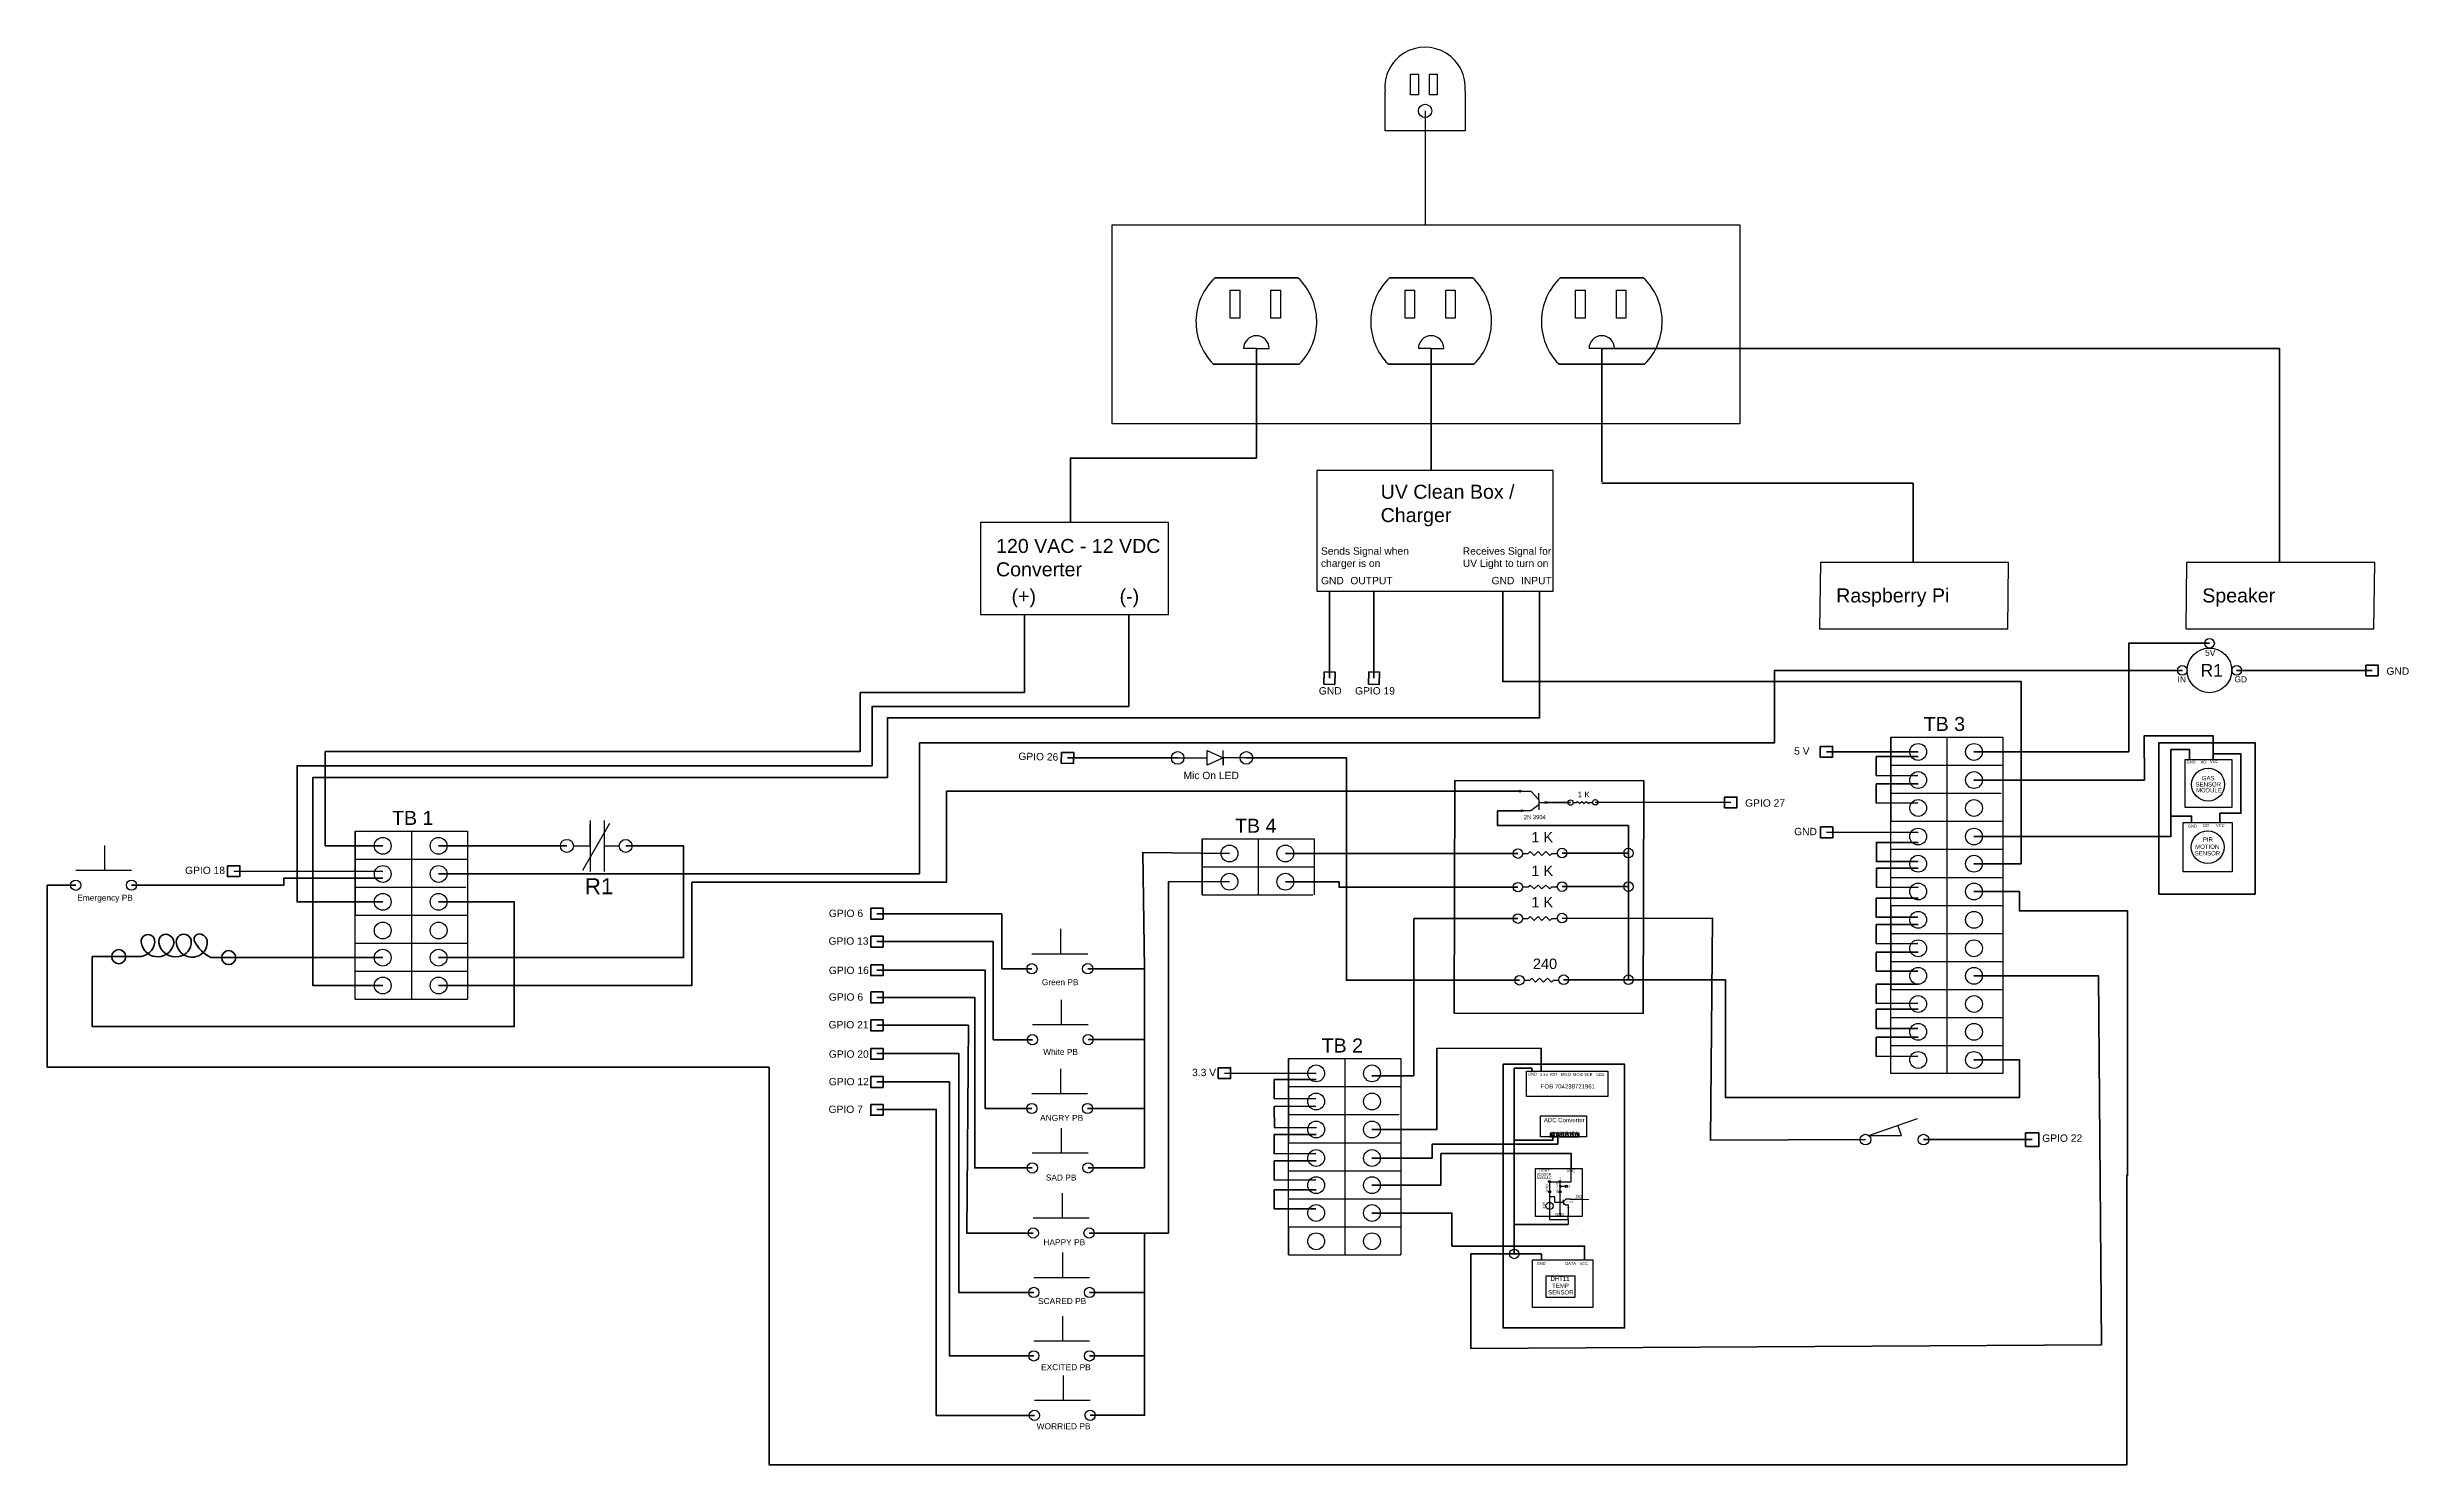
# Model space of a CAD drawing. Header units: millimetres. Extents: x 0.246 to 1.088, y 0.423 to 0.928.
import ezdxf

# ---------------------------------------------------------------- set-up
doc = ezdxf.new("R2010")
doc.units = ezdxf.units.MM
for name, color, linetype in [('Component', 10, 'Continuous'), ('PDF_Geometry', 7, 'Continuous'), ('PDF_Solid Fills', 7, 'Continuous'), ('PDF_Text', 7, 'Continuous'), ('PI TEXT', 10, 'Continuous'), ('Terminal Block', 160, 'Continuous'), ('Wire', 250, 'Continuous')]:
    doc.layers.add(name, color=color, linetype=linetype)
doc.styles.add('PDF F1', font='Arial.ttf')

msp = doc.modelspace()

# ---------------------------------------------------------------- linework, layer by layer
at = {"layer": 'Component'}
for p, q in [((0.73764, 0.90537), (0.73764, 0.8647)), ((0.67748, 0.82064), (0.67294, 0.82064)), ((0.67748, 0.82064), (0.68203, 0.82064)), ((0.73981, 0.82064), (0.73527, 0.82064)), ((0.73981, 0.82064), (0.74436, 0.82064)), ((0.80068, 0.82064), (0.79614, 0.82064)), ((0.80068, 0.82064), (0.80523, 0.82064)), ((0.64941, 0.67466), (0.65994, 0.67466)), ((0.65994, 0.67205), (0.65994, 0.6773)), ((0.65994, 0.6773), (0.66561, 0.67467)), ((0.66561, 0.67467), (0.65994, 0.67205)), ((0.66561, 0.67205), (0.66561, 0.6773)), ((0.67392, 0.67467), (0.66561, 0.67467)), ((0.66561, 0.67467), (0.66561, 0.67205)), ((0.7715, 0.66279), (0.77535, 0.66279)), ((0.77535, 0.66279), (0.77822, 0.65973)), ((0.77822, 0.65792), (0.77535, 0.65582)), ((0.77822, 0.65973), (0.77822, 0.66203)), ((0.77822, 0.65973), (0.77822, 0.6561)), ((0.77822, 0.65873), (0.77822, 0.65873)), ((0.77822, 0.65873), (0.78068, 0.65873)), ((0.43729, 0.63457), (0.44689, 0.65134)), ((0.43989, 0.65238), (0.43989, 0.63414)), ((0.43989, 0.64329), (0.43989, 0.65108)), ((0.44487, 0.65238), (0.44487, 0.63414)), ((0.77535, 0.65582), (0.7722, 0.65582)), ((0.26674, 0.63463), (0.26674, 0.64345)), ((0.43387, 0.64329), (0.43989, 0.64329)), ((0.44487, 0.64326), (0.45023, 0.64326)), ((0.25638, 0.63463), (0.27627, 0.63463)), ((0.60779, 0.60484), (0.60779, 0.61365)), ((0.59743, 0.60484), (0.61732, 0.60484)), ((0.60797, 0.57955), (0.60797, 0.58836)), ((0.59761, 0.57955), (0.6175, 0.57955)), ((0.60774, 0.555), (0.60774, 0.56381)), ((0.59738, 0.555), (0.61726, 0.555)), ((0.60792, 0.53381), (0.60792, 0.54263)), ((0.89596, 0.53997), (0.91323, 0.54611)), ((0.89596, 0.53997), (0.90757, 0.53997)), ((0.90757, 0.53997), (0.90627, 0.54364)), ((0.59756, 0.53381), (0.61744, 0.53381)), ((0.60828, 0.5106), (0.60828, 0.51942)), ((0.78589, 0.52189), (0.78614, 0.52215)), ((0.78589, 0.52189), (0.78801, 0.52189)), ((0.78589, 0.52189), (0.78615, 0.52163)), ((0.78705, 0.51614), (0.78637, 0.51614)), ((0.78785, 0.51727), (0.78705, 0.51642)), ((0.78705, 0.51642), (0.78705, 0.51706)), ((0.78705, 0.51642), (0.78705, 0.51541)), ((0.78705, 0.51614), (0.78705, 0.51614)), ((0.78705, 0.51592), (0.78785, 0.51533)), ((0.78951, 0.51727), (0.78785, 0.51727)), ((0.78785, 0.51533), (0.78873, 0.51533)), ((0.78873, 0.51533), (0.78873, 0.51429)), ((0.78873, 0.51429), (0.78873, 0.51109)), ((0.78951, 0.51727), (0.79362, 0.51727)), ((0.59792, 0.5106), (0.61781, 0.5106)), ((0.60846, 0.48942), (0.60846, 0.49823)), ((0.5981, 0.48942), (0.61799, 0.48942)), ((0.60847, 0.46678), (0.60847, 0.47559)), ((0.5981, 0.46678), (0.61799, 0.46678)), ((0.60865, 0.44559), (0.60865, 0.45441)), ((0.59829, 0.44559), (0.61817, 0.44559))]:
    msp.add_line(p, q, dxfattribs=at)
at = {"layer": 'Component', "lineweight": 140}
msp.add_line((0.78068, 0.65873), (0.78951, 0.65873), dxfattribs=at)
at = {"layer": 'Component'}
for points in [[(0.73249, 0.91842), (0.73527, 0.91842), (0.73527, 0.91113), (0.73249, 0.91113)], [(0.73924, 0.91842), (0.74202, 0.91842), (0.74202, 0.91113), (0.73924, 0.91113)], [(0.62599, 0.8647), (0.84992, 0.8647), (0.84992, 0.79378), (0.62599, 0.79378)], [(0.66268, 0.84586), (0.69229, 0.84586), (0.69229, 0.84586), (0.66268, 0.84586)], [(0.72501, 0.84586), (0.75461, 0.84586), (0.75461, 0.84586), (0.72501, 0.84586)], [(0.78588, 0.84586), (0.81548, 0.84586), (0.81548, 0.84586), (0.78588, 0.84586)], [(0.66816, 0.84142), (0.67155, 0.84142), (0.67155, 0.83144), (0.66816, 0.83144)], [(0.68268, 0.84142), (0.68606, 0.84142), (0.68606, 0.83144), (0.68268, 0.83144)], [(0.73049, 0.84142), (0.73388, 0.84142), (0.73388, 0.83144), (0.73049, 0.83144)], [(0.745, 0.84142), (0.74839, 0.84142), (0.74839, 0.83144), (0.745, 0.83144)], [(0.79136, 0.84142), (0.79475, 0.84142), (0.79475, 0.83144), (0.79136, 0.83144)], [(0.80587, 0.84142), (0.80926, 0.84142), (0.80926, 0.83144), (0.80587, 0.83144)], [(0.66211, 0.81511), (0.69286, 0.81511), (0.69286, 0.81511), (0.66211, 0.81511)], [(0.72444, 0.81511), (0.75519, 0.81511), (0.75519, 0.81511), (0.72444, 0.81511)], [(0.78531, 0.81511), (0.81606, 0.81511), (0.81606, 0.81511), (0.78531, 0.81511)], [(0.69901, 0.7341), (0.78332, 0.7341), (0.78332, 0.77719), (0.69901, 0.77719)], [(0.57903, 0.72579), (0.64614, 0.72579), (0.64614, 0.75857), (0.57903, 0.75857)], [(0.87838, 0.72072), (0.94549, 0.72072), (0.94579, 0.74437), (0.87868, 0.74437)], [(1.00895, 0.72072), (1.07605, 0.72072), (1.07635, 0.74437), (1.00925, 0.74437)], [(1.00876, 0.67412), (1.02534, 0.67412), (1.02534, 0.65696), (1.00876, 0.65696)], [(1.00805, 0.65162), (1.02551, 0.65162), (1.02551, 0.63402), (1.00805, 0.63402)], [(0.7738, 0.56292), (0.8028, 0.56291), (0.8028, 0.55393), (0.7738, 0.55395)], [(0.77887, 0.54704), (0.79528, 0.54704), (0.79528, 0.53948), (0.77887, 0.53948)], [(0.78224, 0.53948), (0.79264, 0.53948), (0.79264, 0.54087), (0.78224, 0.54086)], [(0.77704, 0.52825), (0.79362, 0.52825), (0.79362, 0.51109), (0.77704, 0.51109)], [(0.77592, 0.49565), (0.79754, 0.49565), (0.79754, 0.47865), (0.77592, 0.47865)], [(0.78079, 0.48991), (0.79101, 0.48991), (0.79101, 0.48229), (0.78079, 0.48229)]]:
    msp.add_lwpolyline(points, close=True, dxfattribs=at)
for points in [[(0.75191, 0.91243), (0.75191, 0.89821), (0.72338, 0.89821), (0.72338, 0.91243)], [(0.79047, 0.65876), (0.79158, 0.65876), (0.79198, 0.65916), (0.79276, 0.65837), (0.79355, 0.65916)], [(0.79355, 0.65916), (0.79434, 0.65837), (0.79512, 0.65916), (0.79591, 0.65837), (0.7963, 0.65876), (0.79686, 0.65876), (0.79741, 0.65876)], [(0.77246, 0.6406), (0.77445, 0.6406), (0.77515, 0.6413), (0.77655, 0.6399), (0.77795, 0.6413)], [(0.77795, 0.6413), (0.77935, 0.6399), (0.78075, 0.6413), (0.78216, 0.6399), (0.78286, 0.6406), (0.78385, 0.6406), (0.78484, 0.6406)], [(0.77246, 0.62863), (0.77445, 0.62863), (0.77515, 0.62933), (0.77655, 0.62793), (0.77795, 0.62933)], [(0.77795, 0.62933), (0.77935, 0.62793), (0.78075, 0.62933), (0.78216, 0.62793), (0.78286, 0.62863), (0.78385, 0.62863), (0.78484, 0.62863)], [(0.77246, 0.61742), (0.77445, 0.61742), (0.77515, 0.61812), (0.77655, 0.61672), (0.77795, 0.61812)], [(0.77795, 0.61812), (0.77935, 0.61672), (0.78075, 0.61812), (0.78216, 0.61672), (0.78286, 0.61742), (0.78385, 0.61742), (0.78484, 0.61742)], [(0.77301, 0.59543), (0.77499, 0.59543), (0.77569, 0.59613), (0.77709, 0.59473), (0.77849, 0.59613)], [(0.77849, 0.59613), (0.77989, 0.59473), (0.7813, 0.59613), (0.7827, 0.59473), (0.7834, 0.59543), (0.78439, 0.59543), (0.78538, 0.59543)], [(0.78203, 0.52315), (0.78203, 0.52269), (0.78219, 0.52253), (0.78187, 0.52221), (0.78219, 0.52189)], [(0.78202, 0.52354), (0.78571, 0.52354)], [(0.78573, 0.52315), (0.78573, 0.52269), (0.78589, 0.52253), (0.78556, 0.52221), (0.78589, 0.52189)], [(0.78571, 0.52354), (0.78979, 0.52354), (0.78979, 0.52825)], [(0.78219, 0.52189), (0.78187, 0.52157), (0.78219, 0.52124), (0.78187, 0.52092), (0.78203, 0.52076), (0.78203, 0.52053), (0.78203, 0.5203)], [(0.78203, 0.51618), (0.78203, 0.51572), (0.78219, 0.51556), (0.78187, 0.51524), (0.78219, 0.51491)], [(0.78219, 0.51491), (0.78187, 0.51459), (0.78219, 0.51427), (0.78187, 0.51394), (0.78203, 0.51378), (0.78203, 0.5136)], [(0.78206, 0.51991), (0.78206, 0.51618)], [(0.78637, 0.51614), (0.78396, 0.51614), (0.78396, 0.51814), (0.78206, 0.51814)], [(0.78589, 0.52189), (0.78556, 0.52157), (0.78589, 0.52124), (0.78556, 0.52092), (0.78573, 0.52076), (0.78573, 0.52053), (0.78573, 0.5203)], [(0.78576, 0.51991), (0.78576, 0.51109)], [(0.78203, 0.5136), (0.78203, 0.51109)]]:
    msp.add_lwpolyline(points, dxfattribs=at)
at = {"layer": 'Component', "lineweight": 140}
for points in [[(1.07764, 0.70386), (1.07324, 0.70386), (1.07324, 0.70772), (1.07764, 0.70771)], [(0.70159, 0.70095), (0.70171, 0.70534), (0.70556, 0.70524), (0.70545, 0.70085)], [(0.71745, 0.70095), (0.71757, 0.70534), (0.72142, 0.70524), (0.7213, 0.70085)], [(0.60796, 0.67663), (0.61236, 0.67654), (0.61228, 0.67269), (0.60788, 0.67278)], [(0.87861, 0.67876), (0.88301, 0.67876), (0.88301, 0.67491), (0.87861, 0.67491)], [(0.99932, 0.68006), (1.03366, 0.68006), (1.03366, 0.62609), (0.99932, 0.62609)], [(0.7483, 0.66657), (0.81569, 0.66643), (0.81538, 0.58356), (0.74799, 0.58369)], [(0.84889, 0.65685), (0.84449, 0.65686), (0.8445, 0.66071), (0.8489, 0.6607)], [(0.87863, 0.65007), (0.88303, 0.65007), (0.88303, 0.64621), (0.87863, 0.64621)], [(0.31051, 0.63618), (0.31491, 0.63618), (0.31491, 0.63232), (0.31051, 0.63232)], [(0.53993, 0.62104), (0.54433, 0.62104), (0.54433, 0.61718), (0.53993, 0.61718)], [(0.53993, 0.61107), (0.54433, 0.61107), (0.54433, 0.60722), (0.53993, 0.60722)], [(0.53993, 0.60088), (0.54433, 0.60088), (0.54433, 0.59702), (0.53993, 0.59702)], [(0.53993, 0.59119), (0.54433, 0.59119), (0.54433, 0.58734), (0.53993, 0.58734)], [(0.53993, 0.58123), (0.54433, 0.58123), (0.54433, 0.57737), (0.53993, 0.57737)], [(0.53993, 0.57104), (0.54433, 0.57104), (0.54433, 0.56718), (0.53993, 0.56718)], [(0.76547, 0.5654), (0.80883, 0.5654), (0.80883, 0.47138), (0.76547, 0.47138)], [(0.53993, 0.56104), (0.54433, 0.56104), (0.54433, 0.55718), (0.53993, 0.55718)], [(0.66389, 0.56414), (0.66829, 0.56414), (0.66829, 0.56029), (0.66389, 0.56029)], [(0.53993, 0.55107), (0.54433, 0.55107), (0.54433, 0.54722), (0.53993, 0.54722)], [(0.95184, 0.54094), (0.95658, 0.54094), (0.95658, 0.53613), (0.95184, 0.53613)]]:
    msp.add_lwpolyline(points, close=True, dxfattribs=at)
msp.add_lwpolyline([(0.27173, 0.60378), (0.27882, 0.60378, 0.385355), (0.28456, 0.60897, 1.104828), (0.27974, 0.60897, 0.35074), (0.28482, 0.60378, 0.358716), (0.29122, 0.60785, 0.434251), (0.28911, 0.61167, 0.545578), (0.28601, 0.60877, 0.41302), (0.2932, 0.60378, 0.372009), (0.29762, 0.60921, 1), (0.29226, 0.60905, 0.485938), (0.2994, 0.60378, 0.350526), (0.30329, 0.60913, 0.383826), (0.30059, 0.61187, 0.58477), (0.29881, 0.6091, 0.156381), (0.30461, 0.60343), (0.31094, 0.60343)], format="xyb", dxfattribs=at)
at = {"layer": 'Component'}
for centre, radius in [((0.73764, 0.90537), 0.00237), ((1.01742, 0.71553), 0.00173), ((1.00774, 0.70584), 0.00173), ((1.01742, 0.70585), 0.00795), ((1.0271, 0.70585), 0.00173), ((0.64941, 0.67466), 0.00225), ((0.67392, 0.67467), 0.00225), ((1.01692, 0.66512), 0.00588), ((0.7715, 0.66279), 0.000336), ((0.78068, 0.65873), 0.000336), ((0.78951, 0.65873), 0.000955), ((0.79836, 0.65884), 0.000955), ((0.7722, 0.65582), 0.000336), ((1.01678, 0.64282), 0.00586), ((0.43156, 0.64329), 0.00231), ((0.45254, 0.64326), 0.00231), ((0.77076, 0.64054), 0.0017), ((0.78652, 0.64073), 0.0017), ((0.25638, 0.62926), 0.00183), ((0.27627, 0.62927), 0.00183), ((0.77076, 0.62857), 0.0017), ((0.78652, 0.62876), 0.0017), ((0.77076, 0.61736), 0.0017), ((0.78652, 0.61755), 0.0017), ((0.59743, 0.59947), 0.00183), ((0.61732, 0.59948), 0.00183), ((0.77131, 0.59537), 0.0017), ((0.78707, 0.59556), 0.0017), ((0.59761, 0.57418), 0.00183), ((0.6175, 0.57419), 0.00183), ((0.59738, 0.54963), 0.00183), ((0.61726, 0.54964), 0.00183), ((0.78325, 0.54015), 0.000477), ((0.78497, 0.54012), 0.000477), ((0.7866, 0.54011), 0.000477), ((0.78821, 0.54014), 0.000477), ((0.79001, 0.54014), 0.000477), ((0.7917, 0.54015), 0.000477), ((0.89472, 0.53853), 0.0019), ((0.91541, 0.53854), 0.0019), ((0.59756, 0.52844), 0.00183), ((0.61744, 0.52845), 0.00183), ((0.78202, 0.52354), 0.000392), ((0.78571, 0.52354), 0.000392), ((0.78801, 0.52189), 0.000371), ((0.78206, 0.51489), 0.00129), ((0.78206, 0.51991), 0.000392), ((0.78576, 0.51991), 0.000392), ((0.78637, 0.51614), 0.0000935), ((0.78873, 0.5143), 0.0000935), ((0.78951, 0.51727), 0.0000935), ((0.59792, 0.50523), 0.00183), ((0.61781, 0.50524), 0.00183), ((0.5981, 0.48405), 0.00183), ((0.61799, 0.48406), 0.00183), ((0.5981, 0.46141), 0.00183), ((0.61799, 0.46142), 0.00183), ((0.59829, 0.44022), 0.00183), ((0.61817, 0.44023), 0.00183)]:
    msp.add_circle(centre, radius, dxfattribs=at)
at = {"layer": 'Component', "lineweight": 140}
for centre in [(0.27173, 0.60378), (0.31094, 0.60343)]:
    msp.add_circle(centre, 0.0025, dxfattribs=at)
at = {"layer": 'Component'}
for centre, radius, start, end in [((0.73764, 0.91374), 0.01433, 354.7704, 185.2296), ((0.67748, 0.8302), 0.02154, 133.3923, 224.46091), ((0.67748, 0.8302), 0.02154, 315.53909, 46.6077), ((0.73981, 0.8302), 0.02154, 133.3923, 224.46091), ((0.73981, 0.8302), 0.02154, 315.53909, 46.6077), ((0.80068, 0.8302), 0.02154, 133.3923, 224.46091), ((0.80068, 0.8302), 0.02154, 315.53909, 46.6077), ((0.67748, 0.82064), 0.00455, 0, 180), ((0.73981, 0.82064), 0.00455, 0, 180), ((0.80068, 0.82064), 0.00455, 0, 180)]:
    msp.add_arc(centre, radius, start, end, dxfattribs=at)
at = {"layer": 'PDF_Geometry', "lineweight": 25}
for points in [[(0.76958, 0.56012), (0.76958, 0.56012), (0.76958, 0.56012)], [(0.76958, 0.56005), (0.76958, 0.56005), (0.76958, 0.56005)], [(0.7964, 0.49371), (0.7964, 0.49371), (0.7964, 0.49371)], [(0.7964, 0.49364), (0.7964, 0.49364), (0.7964, 0.49364)]]:
    msp.add_lwpolyline(points, close=True, dxfattribs=at)
at = {"layer": 'PDF_Solid Fills', "transparency": 33554559}
for points in [[(0.76612, 0.56275), (0.76619, 0.56275), (0.76619, 0.56275)], [(0.76612, 0.56275), (0.76619, 0.56275), (0.76619, 0.56275)], [(0.76958, 0.56012), (0.76958, 0.56005), (0.76951, 0.56005)], [(0.76951, 0.56005), (0.76958, 0.56005), (0.76958, 0.56005)], [(0.76951, 0.56005), (0.76958, 0.56005), (0.76958, 0.56005)], [(0.76958, 0.56012), (0.76958, 0.56005), (0.76958, 0.56005)], [(0.77128, 0.56189), (0.77136, 0.56182), (0.77128, 0.56182)], [(0.77128, 0.56182), (0.77136, 0.56182), (0.77136, 0.56182)], [(0.76995, 0.52718), (0.76987, 0.52718), (0.76987, 0.52718)], [(0.76987, 0.52718), (0.76995, 0.52718), (0.76995, 0.52718)], [(0.77087, 0.52811), (0.7708, 0.52811), (0.7708, 0.52811)], [(0.7708, 0.52811), (0.77087, 0.52811), (0.77087, 0.52811)], [(0.7708, 0.52811), (0.77087, 0.52803), (0.7708, 0.52803)], [(0.7708, 0.52811), (0.77087, 0.52811), (0.77087, 0.52803)], [(0.7708, 0.52803), (0.77087, 0.52803), (0.77087, 0.52803)], [(0.79065, 0.50738), (0.79058, 0.50738), (0.79058, 0.50738)], [(0.79058, 0.50738), (0.79065, 0.50738), (0.79065, 0.50738)], [(0.79157, 0.50831), (0.7915, 0.50831), (0.7915, 0.50831)], [(0.7915, 0.50831), (0.79157, 0.50831), (0.79157, 0.50831)], [(0.7915, 0.50831), (0.79157, 0.50824), (0.7915, 0.50824)], [(0.7915, 0.50831), (0.79157, 0.50831), (0.79157, 0.50824)], [(0.7915, 0.50824), (0.79157, 0.50824), (0.79157, 0.50824)], [(0.7964, 0.49364), (0.79647, 0.49364), (0.79647, 0.49364)]]:
    msp.add_solid(points, dxfattribs=at)
at = {"layer": 'Terminal Block'}
for p, q in [((0.90371, 0.68206), (0.90371, 0.65206)), ((0.90371, 0.68206), (0.90371, 0.67206)), ((0.92371, 0.68206), (0.92371, 0.56206)), ((0.92371, 0.68206), (0.92371, 0.67706)), ((0.90371, 0.67206), (0.94371, 0.67206)), ((0.90371, 0.65206), (0.90371, 0.66206)), ((0.90371, 0.66206), (0.94317, 0.66206)), ((0.3561, 0.64858), (0.3561, 0.61858)), ((0.3561, 0.64858), (0.3561, 0.63858)), ((0.3761, 0.64858), (0.3761, 0.58858)), ((0.3761, 0.64858), (0.3761, 0.64358)), ((0.90371, 0.65206), (0.94371, 0.65206)), ((0.6581, 0.64582), (0.6581, 0.62582)), ((0.6581, 0.64582), (0.6581, 0.63582)), ((0.6781, 0.64582), (0.6781, 0.62582)), ((0.6781, 0.64582), (0.6781, 0.64082)), ((0.90371, 0.63206), (0.90371, 0.64206)), ((0.90371, 0.64206), (0.94371, 0.64206)), ((0.3561, 0.63858), (0.3961, 0.63858)), ((0.6581, 0.63582), (0.6981, 0.63582)), ((0.90371, 0.62206), (0.90371, 0.63206)), ((0.90371, 0.63206), (0.94371, 0.63206)), ((0.3561, 0.61858), (0.3561, 0.62858)), ((0.3561, 0.62858), (0.39556, 0.62858)), ((0.6581, 0.62582), (0.69756, 0.62582)), ((0.3561, 0.61858), (0.3961, 0.61858)), ((0.90371, 0.62206), (0.94371, 0.62206)), ((0.90371, 0.62206), (0.90371, 0.59206)), ((0.90371, 0.62206), (0.90371, 0.61206)), ((0.3561, 0.59858), (0.3561, 0.60858)), ((0.3561, 0.60858), (0.3961, 0.60858)), ((0.90371, 0.61206), (0.94371, 0.61206)), ((0.90371, 0.61206), (0.90371, 0.60206)), ((0.3561, 0.58858), (0.3561, 0.59858)), ((0.3561, 0.59858), (0.3961, 0.59858)), ((0.90371, 0.60206), (0.94371, 0.60206)), ((0.90371, 0.59206), (0.94371, 0.59206)), ((0.3561, 0.58858), (0.3961, 0.58858)), ((0.90371, 0.57206), (0.90371, 0.58206)), ((0.90371, 0.58206), (0.94371, 0.58206)), ((0.68899, 0.56744), (0.68899, 0.53744)), ((0.68899, 0.56744), (0.68899, 0.55744)), ((0.70899, 0.56744), (0.70899, 0.49744)), ((0.70899, 0.56744), (0.70899, 0.56244)), ((0.90371, 0.56206), (0.90371, 0.57206)), ((0.90371, 0.57206), (0.94371, 0.57206)), ((0.68899, 0.55744), (0.72899, 0.55744)), ((0.68899, 0.53744), (0.68899, 0.54744)), ((0.68899, 0.54744), (0.72845, 0.54744)), ((0.68899, 0.53744), (0.72899, 0.53744)), ((0.68899, 0.51744), (0.68899, 0.52744)), ((0.68899, 0.52744), (0.72899, 0.52744)), ((0.68899, 0.50744), (0.68899, 0.51744)), ((0.68899, 0.51744), (0.72899, 0.51744)), ((0.68899, 0.50744), (0.72899, 0.50744)), ((0.68899, 0.50744), (0.68899, 0.49744)), ((0.68899, 0.50744), (0.68899, 0.49744)), ((0.68899, 0.49744), (0.72899, 0.49744))]:
    msp.add_line(p, q, dxfattribs=at)
msp.add_lwpolyline([(0.90371, 0.68206), (0.94371, 0.68206), (0.94371, 0.56206), (0.90371, 0.56206)], close=True, dxfattribs=at)
for points in [[(0.3561, 0.58858), (0.3561, 0.64858), (0.3961, 0.64858), (0.3961, 0.58858)], [(0.6581, 0.62582), (0.6581, 0.64582), (0.6981, 0.64582), (0.6981, 0.62582)], [(0.68899, 0.49744), (0.68899, 0.56744), (0.72899, 0.56744), (0.72899, 0.49744)]]:
    msp.add_lwpolyline(points, dxfattribs=at)
for centre in [(0.9135, 0.67678), (0.93343, 0.67678), (0.9135, 0.66676), (0.93343, 0.66676), (0.9135, 0.65679), (0.93343, 0.65679), (0.9135, 0.6466), (0.93343, 0.6466), (0.36589, 0.64329), (0.38582, 0.64329), (0.66789, 0.64054), (0.68782, 0.64054), (0.36589, 0.63327), (0.38582, 0.63327), (0.66789, 0.63051), (0.68782, 0.63051), (0.9135, 0.63692), (0.93343, 0.63692), (0.36589, 0.62331), (0.38582, 0.62331), (0.9135, 0.62699), (0.93343, 0.62699), (0.36589, 0.61312), (0.38582, 0.61312), (0.9135, 0.6169), (0.93343, 0.6169), (0.9135, 0.60676), (0.93343, 0.60676), (0.36589, 0.60343), (0.38582, 0.60343), (0.9135, 0.59695), (0.93343, 0.59695), (0.36589, 0.5935), (0.38582, 0.5935), (0.9135, 0.5869), (0.93343, 0.5869), (0.9135, 0.57697), (0.93343, 0.57697), (0.69878, 0.56216), (0.71871, 0.56216), (0.9135, 0.56695), (0.93343, 0.56695), (0.69878, 0.55214), (0.71871, 0.55214), (0.69878, 0.54217), (0.71871, 0.54217), (0.69878, 0.53198), (0.71871, 0.53198), (0.69878, 0.5223), (0.71871, 0.5223), (0.69878, 0.51237), (0.71871, 0.51237), (0.69878, 0.50229), (0.71871, 0.50229)]:
    msp.add_circle(centre, 0.003, dxfattribs=at)
at = {"layer": 'Wire', "lineweight": 140}
for p, q in [((0.73981, 0.82064), (0.73981, 0.77719)), ((0.80068, 0.82064), (0.80068, 0.77304)), ((0.80068, 0.77259), (0.91179, 0.77259)), ((0.91179, 0.77259), (0.91179, 0.74437)), ((0.70358, 0.70309), (0.70358, 0.7341)), ((0.71943, 0.70309), (0.71943, 0.7341)), ((0.38582, 0.64329), (0.43156, 0.64329)), ((0.78652, 0.64073), (0.81018, 0.64073)), ((0.81018, 0.64073), (0.81018, 0.59556)), ((0.78652, 0.62876), (0.81018, 0.62876)), ((0.31094, 0.60343), (0.36589, 0.60343)), ((0.81018, 0.59556), (0.78707, 0.59556)), ((0.78873, 0.50831), (0.76946, 0.50831))]:
    msp.add_line(p, q, dxfattribs=at)
at = {"layer": 'Wire'}
for p, q in [((0.79362, 0.51727), (0.79609, 0.51719)), ((0.78873, 0.51004), (0.78873, 0.50831))]:
    msp.add_line(p, q, dxfattribs=at)
at = {"layer": 'Wire', "lineweight": 140}
for points in [[(0.67748, 0.82064), (0.67748, 0.78158), (0.61118, 0.78158), (0.61118, 0.75857)], [(0.80068, 0.82064), (1.04235, 0.82064), (1.04235, 0.74437)], [(0.36589, 0.5935), (0.3409, 0.5935), (0.3409, 0.66764), (0.54588, 0.66764), (0.54588, 0.68891), (0.77848, 0.68891), (0.77848, 0.7341)], [(0.93343, 0.63692), (0.9503, 0.63692), (0.9503, 0.70186), (0.76535, 0.70186), (0.76535, 0.7341)], [(0.36589, 0.62331), (0.33534, 0.62331), (0.33534, 0.67185), (0.5404, 0.67185), (0.5404, 0.69303), (0.63199, 0.69303), (0.63199, 0.72579)], [(0.36589, 0.64329), (0.3454, 0.64329), (0.3454, 0.67692), (0.53616, 0.67692), (0.53616, 0.69792), (0.59474, 0.69792), (0.59474, 0.72579)], [(0.93343, 0.67678), (0.98864, 0.67683), (0.98864, 0.71553), (1.01742, 0.71553)], [(1.00774, 0.70584), (0.86226, 0.70584), (0.86226, 0.68002), (0.55731, 0.68002), (0.55731, 0.63327), (0.38582, 0.63327)], [(1.0271, 0.70585), (1.07544, 0.70579)], [(1.01872, 0.67616), (1.01868, 0.68254), (0.99414, 0.68254), (0.99424, 0.66676), (0.93343, 0.66676)], [(0.61012, 0.67466), (0.64941, 0.67466)], [(0.67392, 0.67467), (0.70959, 0.67467), (0.70959, 0.59537), (0.77131, 0.59537)], [(0.9135, 0.67678), (0.88081, 0.67683)], [(0.91342, 0.66834), (0.89857, 0.66828), (0.89857, 0.67513), (0.9135, 0.67513)], [(0.93343, 0.6466), (1.00366, 0.64659), (1.00366, 0.65388), (1.01105, 0.65388), (1.01105, 0.65162), (1.01105, 0.65388), (1.00366, 0.65388), (1.00366, 0.67761), (1.01031, 0.67761), (1.01031, 0.67412)], [(1.02116, 0.65162), (1.02116, 0.65492), (1.02862, 0.65492), (1.02862, 0.67616), (1.01872, 0.67616), (1.01872, 0.67412)], [(0.7715, 0.66279), (0.56691, 0.66279), (0.56691, 0.63033), (0.47615, 0.63033), (0.47615, 0.5935), (0.38582, 0.5935)], [(0.79836, 0.65884), (0.8467, 0.65878)], [(0.91342, 0.6586), (0.89857, 0.65854), (0.89857, 0.66539), (0.9135, 0.66539)], [(0.7722, 0.65582), (0.76349, 0.65582), (0.76349, 0.65051), (0.81018, 0.65051), (0.81018, 0.64073)], [(0.45254, 0.64326), (0.47317, 0.64326), (0.47317, 0.60343), (0.38582, 0.60343)], [(0.63761, 0.59948), (0.63695, 0.64096), (0.66789, 0.64054)], [(0.68782, 0.64054), (0.77076, 0.64054)], [(0.91351, 0.64809), (0.88083, 0.64814)], [(0.9135, 0.63772), (0.89865, 0.63766), (0.89865, 0.64451), (0.91357, 0.64451)], [(0.27627, 0.62927), (0.3306, 0.62927), (0.3306, 0.63173), (0.36589, 0.63173)], [(0.36589, 0.6342), (0.31282, 0.63425)], [(0.9135, 0.62854), (0.89865, 0.62849), (0.89865, 0.63533), (0.91357, 0.63533)], [(0.25638, 0.62926), (0.24622, 0.62926), (0.24622, 0.56433), (0.50366, 0.56433), (0.50366, 0.4226), (0.98794, 0.4226), (0.98794, 0.52579), (0.98813, 0.52579), (0.98813, 0.62011), (0.94962, 0.62011), (0.94962, 0.62699), (0.93343, 0.62699)], [(0.27173, 0.60378), (0.2623, 0.60378), (0.2623, 0.57887), (0.41282, 0.57887), (0.41282, 0.62331), (0.38582, 0.62331)], [(0.63761, 0.50524), (0.64619, 0.50524), (0.64619, 0.63062), (0.66789, 0.63051)], [(0.68782, 0.63051), (0.70699, 0.63051), (0.70699, 0.62853), (0.77076, 0.62857)], [(0.91342, 0.61788), (0.89857, 0.61783), (0.89857, 0.62467), (0.91349, 0.62467)], [(0.59743, 0.59947), (0.58665, 0.59947), (0.58665, 0.61911), (0.54213, 0.61911)], [(0.71871, 0.56134), (0.73368, 0.56134), (0.73368, 0.61736), (0.77076, 0.61736)], [(0.78652, 0.61751), (0.84022, 0.61741), (0.83942, 0.53837), (0.89472, 0.53853)], [(0.91342, 0.60843), (0.89857, 0.60837), (0.89857, 0.61522), (0.91349, 0.61522)], [(0.59761, 0.57418), (0.58361, 0.57418), (0.58361, 0.60914), (0.54213, 0.60914)], [(0.59738, 0.54963), (0.5808, 0.54963), (0.5808, 0.59895), (0.54213, 0.59895)], [(0.61732, 0.59948), (0.63761, 0.59948), (0.63761, 0.52845)], [(0.91342, 0.59864), (0.89857, 0.59858), (0.89857, 0.60543), (0.91349, 0.60543)], [(0.76946, 0.49779), (0.754, 0.49779), (0.754, 0.46405), (0.97889, 0.46537), (0.97781, 0.59695), (0.93343, 0.59695)], [(0.81018, 0.59556), (0.8448, 0.59556), (0.8448, 0.55358), (0.94971, 0.55358), (0.94971, 0.56695), (0.93343, 0.56695)], [(0.9134, 0.58716), (0.89855, 0.5871), (0.89855, 0.59395), (0.91348, 0.59395)], [(0.59756, 0.52844), (0.57705, 0.52845), (0.57705, 0.58927), (0.54213, 0.58927)], [(0.9134, 0.57821), (0.89855, 0.57816), (0.89855, 0.585), (0.91348, 0.585)], [(0.54213, 0.57934), (0.57475, 0.57933), (0.57417, 0.50523), (0.59792, 0.50523)], [(0.6175, 0.57419), (0.63761, 0.57419)], [(0.9134, 0.56828), (0.89855, 0.56822), (0.89855, 0.57507), (0.91348, 0.57507)], [(0.54213, 0.56925), (0.5713, 0.5693), (0.5713, 0.48405), (0.5981, 0.48405)], [(0.71871, 0.54217), (0.74189, 0.54217), (0.74189, 0.57107), (0.7791, 0.57114), (0.7791, 0.56292)], [(0.5981, 0.46141), (0.56799, 0.46141), (0.56799, 0.55911), (0.54213, 0.55911)], [(0.69878, 0.56216), (0.66609, 0.56222)], [(0.6987, 0.55316), (0.68385, 0.5531), (0.68385, 0.55995), (0.69878, 0.55995)], [(0.77914, 0.49565), (0.77914, 0.4978), (0.76946, 0.4978), (0.76946, 0.56406), (0.77569, 0.56407), (0.77569, 0.56292)], [(0.59829, 0.44022), (0.56329, 0.44022), (0.56329, 0.5493), (0.54213, 0.5493)], [(0.61726, 0.54964), (0.63761, 0.54964)], [(0.69871, 0.55042), (0.68385, 0.55031), (0.6839, 0.54275), (0.69892, 0.54286)], [(0.6987, 0.53359), (0.68385, 0.53353), (0.68385, 0.54038), (0.69878, 0.54038)], [(0.78497, 0.54012), (0.78497, 0.53696), (0.74018, 0.53696), (0.74018, 0.53198), (0.71871, 0.53198)], [(0.78325, 0.54015), (0.78325, 0.53834), (0.76946, 0.53834)], [(0.6987, 0.52417), (0.68385, 0.52411), (0.68385, 0.53096), (0.69878, 0.53096)], [(0.71871, 0.5223), (0.74332, 0.52232), (0.74332, 0.53357), (0.78979, 0.53357), (0.78979, 0.52825)], [(0.91541, 0.53854), (0.95421, 0.53854)], [(0.61744, 0.52845), (0.63761, 0.52845)], [(0.6987, 0.51388), (0.68385, 0.51382), (0.68385, 0.52067), (0.69878, 0.52067)], [(0.71871, 0.51237), (0.74724, 0.51237), (0.74724, 0.5006), (0.79455, 0.50056), (0.79455, 0.49565)], [(0.61781, 0.50524), (0.63761, 0.50524)], [(0.61817, 0.44023), (0.63761, 0.44023), (0.63761, 0.50524)], [(0.61799, 0.48406), (0.63761, 0.48406)], [(0.61799, 0.46142), (0.63761, 0.46142)]]:
    msp.add_lwpolyline(points, dxfattribs=at)
at = {"layer": 'Wire'}
msp.add_lwpolyline([(0.78203, 0.51109), (0.78203, 0.51004), (0.78873, 0.51004), (0.78873, 0.51109)], dxfattribs=at)
for centre in [(0.81018, 0.64073), (0.81018, 0.62876), (0.81018, 0.59556), (0.76946, 0.49779)]:
    msp.add_circle(centre, 0.0017, dxfattribs=at)

# ---------------------------------------------------------------- texts
at = {"layer": 'PDF_Text', "attachment_point": 4, "style": 'PDF F1'}
for s, insert, char_height in [('UV Clean Box / ^JCharger', (0.72181, 0.76465), 0.005), ('120 VAC - 12 VDC\\PConverter', (0.58463, 0.74603), 0.005), ('Sends Signal when ^Jcharger is on', (0.70052, 0.74584), 0.0026223), ('Receives Signal for ^JUV Light to turn on', (0.75111, 0.74584), 0.0026223), ('(+)', (0.59015, 0.73158), 0.005), ('(-)', (0.62869, 0.73159), 0.005), ('GND^IOUTPUT', (0.70052, 0.73786), 0.0026223), ('GND^IINPUT', (0.76137, 0.73786), 0.002622), ('Raspberry Pi ', (0.88428, 0.73183), 0.005), ('Speaker ', (1.01484, 0.73183), 0.005), ('R1', (1.01422, 0.7059), 0.004465), ('5V', (1.01587, 0.7121), 0.002147), ('IN', (1.00603, 0.70266), 0.002147), ('GD', (1.02631, 0.70266), 0.002147), ('TB 3 ', (0.91549, 0.68672), 0.005), ('Mic On LED', (0.65149, 0.66838), 0.002625), ('SENSOR', (1.01248, 0.66519), 0.001536), ('GAS', (1.01469, 0.66742), 0.001536), ('MODULE', (1.01262, 0.66313), 0.001536), ('TB 1 ', (0.36922, 0.65324), 0.005), ('TB 4 ', (0.66988, 0.65047), 0.005), ('GND ', (1.00976, 0.65034), 0.001024), ('DO ', (1.0151, 0.65057), 0.001024), ('VCC ', (1.01978, 0.65051), 0.001024), ('SENSOR', (1.01217, 0.64062), 0.001536), ('MOTION', (1.01231, 0.64297), 0.001536), ('PIR', (1.01508, 0.64553), 0.001536), ('R1', (0.43794, 0.62891), 0.005704), ('Emergency PB', (0.25692, 0.62446), 0.0021305), ('Green PB', (0.60097, 0.59466), 0.002131), ('TB 2 ', (0.70077, 0.5721), 0.005), ('White PB', (0.60145, 0.5698), 0.002131), ('GND', (0.77436, 0.56186), 0.001024), ('3.3V', (0.77857, 0.56171), 0.001024), ('FOB 704238721961', (0.77894, 0.55753), 0.0015359), ('RST', (0.78217, 0.56178), 0.001024), ('MISO', (0.78596, 0.56175), 0.001024), ('MOSI', (0.79045, 0.56172), 0.001024), ('SCK', (0.79442, 0.56175), 0.001024), ('SDA', (0.79863, 0.5617), 0.001024), ('ADC Converter', (0.78001, 0.5455), 0.0015359), ('GND', (0.78265, 0.54122), 0.000427), ('SDA', (0.78598, 0.54126), 0.000427), ('SCL', (0.78764, 0.54126), 0.000427), ('ALRT', (0.78924, 0.54125), 0.000427), ('AI', (0.79138, 0.54125), 0.000427), ('SENSOR', (0.77743, 0.52615), 0.000892), ('MODULE', (0.77751, 0.52495), 0.000892), ('LIGHT', (0.77834, 0.52751), 0.000892), ('GND', (0.77744, 0.49437), 0.001024), ('DHT11', (0.7824, 0.48892), 0.001536), ('DATA', (0.78768, 0.49437), 0.001024), ('VCC', (0.7928, 0.4943), 0.001024), ('SENSOR', (0.78155, 0.48408), 0.001536), ('TEMP', (0.78297, 0.48643), 0.001536)]:
    msp.add_mtext(s, dxfattribs=dict(at, insert=insert, char_height=char_height))
at = {"layer": 'PDF_Text', "char_height": 0.001024, "attachment_point": 4, "rotation": 0.30744, "style": 'PDF F1'}
for s, insert in [('VCC', (1.01759, 0.67334)), ('GND', (1.00925, 0.67318)), ('AO', (1.01425, 0.67319)), ('VCC ', (0.78816, 0.52738)), ('GND ', (0.78407, 0.51187))]:
    msp.add_mtext(s, dxfattribs=dict(at, insert=insert))
at = {"layer": 'PDF_Text', "style": 'PDF F1'}
for s, insert, char_height, width, attachment_point in [('1 K', (0.79206, 0.66159), 0.00208, 0.0124488, 4), ('2N 3904', (0.77288, 0.65353), 0.001482, 0.0080083, 4), ('1 K', (0.77556, 0.64637), 0.003705, 0.0221777, 4), ('1 K', (0.77556, 0.6344), 0.003705, 0.0221777, 4), ('1 K', (0.77556, 0.62319), 0.003705, 0.0221777, 4), ('240 ', (0.77611, 0.60121), 0.003705, 0.0221777, 4), ('ANGRY PB', (0.60034, 0.54629), 0.002131, 0.0175621, 4), ('VCC', (0.78437, 0.54125), 0.000427, 0.0012145, 4), ('SAD PB', (0.60238, 0.52501), 0.002131, 0.0127526, 4), ('1', (0.78548, 0.52464), 0.000853, 0.0051076, 4), ('2', (0.78871, 0.52192), 0.000853, 0.0051076, 4), ('3', (0.78547, 0.51888), 0.000853, 0.0051076, 4), ('2N 3904', (0.79033, 0.51628), 0.000427, 0.0023059, 6), ('HAPPY PB', (0.60153, 0.50195), 0.002131, 0.0179646, 4), ('SCARED PB', (0.5996, 0.48096), 0.002131, 0.0185734, 4), ('EXCITED PB', (0.60069, 0.45738), 0.002131, 0.0184959, 4), ('WORRIED PB', (0.59912, 0.43632), 0.002131, 0.0204193, 4)]:
    msp.add_mtext(s, dxfattribs=dict(at, insert=insert, char_height=char_height, width=width, attachment_point=attachment_point))
at = {"layer": 'PDF_Text', "attachment_point": 4, "style": 'PDF F1'}
for s, insert, char_height, width, rotation in [('100 K', (0.78104, 0.52301), 0.000853, 0.0051076, 270), ('10 K POT', (0.78478, 0.52318), 0.000613, 0.004622, 270), ('60 K', (0.77996, 0.5163), 0.000853, 0.0051076, 270), ('DO ', (0.79144, 0.51828), 0.001024, 0.0030266, 0.30744)]:
    msp.add_mtext(s, dxfattribs=dict(at, insert=insert, char_height=char_height, width=width, rotation=rotation))
at = {"layer": 'PI TEXT', "char_height": 0.002622, "attachment_point": 4, "style": 'PDF F1'}
for s, insert in [('GND', (0.69976, 0.69856)), ('GPIO 19', (0.71267, 0.69856)), ('GND', (1.08053, 0.70557)), ('5 V', (0.86927, 0.67709)), ('GPIO 27', (0.85179, 0.65856)), ('GND', (0.86928, 0.64839)), ('GPIO 18', (0.29539, 0.63454)), ('GPIO 6', (0.525, 0.61921)), ('GPIO 13', (0.5249, 0.60934)), ('GPIO 16', (0.52499, 0.59887)), ('GPIO 6', (0.525, 0.58937)), ('GPIO 21', (0.5249, 0.5795)), ('GPIO 20', (0.52499, 0.56903)), ('GPIO 12', (0.525, 0.55921)), ('3.3 V', (0.65455, 0.56247)), ('GPIO 7', (0.5249, 0.54934)), ('GPIO 22', (0.95777, 0.53905))]:
    msp.add_mtext(s, dxfattribs=dict(at, insert=insert))
at = {"layer": 'PI TEXT', "insert": (0.59258, 0.67522), "char_height": 0.002622, "attachment_point": 4, "rotation": 358.9535, "style": 'PDF F1'}
msp.add_mtext('GPIO 26', dxfattribs=at)

doc.saveas('drawing.dxf')
